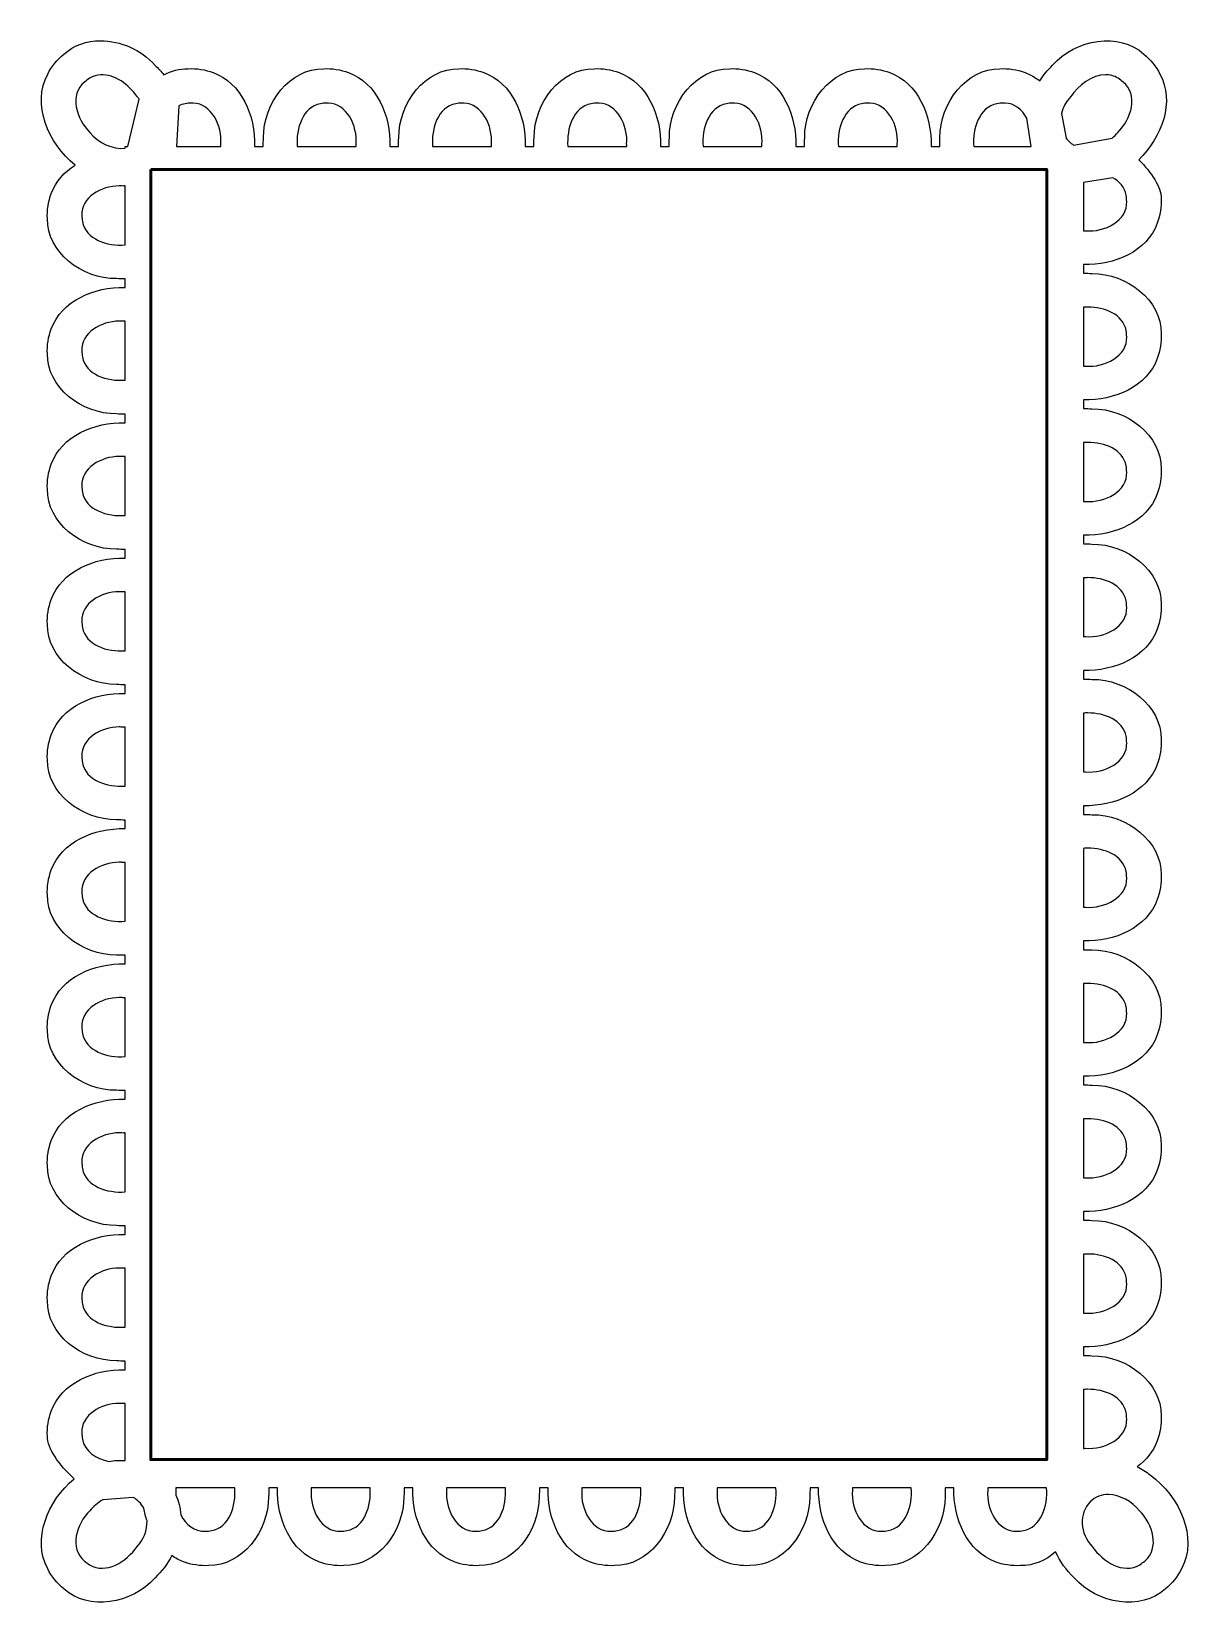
# Model space of a CAD drawing. Header units: centimetres. Extents: x -9.8 to 9.9, y -13.3 to 13.3.
import ezdxf

# ---------------------------------------------------------------- set-up
doc = ezdxf.new("R2010")
doc.units = ezdxf.units.CM
doc.header["$MEASUREMENT"] = 0
doc.layers.add('Layer 1', color=7, linetype='Continuous')

msp = doc.modelspace()

# ---------------------------------------------------------------- linework, layer by layer
at = {"layer": 'Layer 1', "color": 37, "lineweight": 25}
for points, knots in [([(-8.67479, 13.17499), (-8.90359, 13.17424), (-9.12389, 13.10325), (-9.29241, 12.94815), (-9.29241, 12.94815), (-9.4039, 12.85673), (-9.50106, 12.74209), (-9.56529, 12.61351), (-9.56529, 12.61351), (-9.83746, 12.11002), (-9.55987, 11.44139), (-9.10263, 11.07732), (-9.10263, 11.07732), (-9.28589, 10.96165), (-9.43108, 10.801), (-9.50465, 10.5967), (-9.50465, 10.5967), (-9.55736, 10.46401), (-9.57742, 10.31627), (-9.5709, 10.17335), (-9.5709, 10.17335), (-9.5776, 9.61394), (-8.99969, 9.15754), (-8.40303, 9.16157), (-8.40303, 9.16157), (-8.35558, 9.15729), (-8.30723, 9.15615), (-8.25929, 9.15708), (-8.25929, 9.15708), (-8.25929, 9.15708), (-8.25929, 9.0111), (-8.25929, 9.0111), (-8.25929, 9.0111), (-8.7827, 9.02698), (-9.33468, 8.78577), (-9.50464, 8.31375), (-9.50464, 8.31375), (-9.55735, 8.18106), (-9.57741, 8.03444), (-9.57089, 7.89152), (-9.57089, 7.89152), (-9.57759, 7.33211), (-8.99968, 6.87459), (-8.40302, 6.87862), (-8.40302, 6.87862), (-8.35557, 6.87434), (-8.30722, 6.8732), (-8.25928, 6.87413), (-8.25928, 6.87413), (-8.25928, 6.87413), (-8.25928, 6.72815), (-8.25928, 6.72815), (-8.25928, 6.72815), (-8.78269, 6.74403), (-9.33467, 6.50282), (-9.50463, 6.0308), (-9.50463, 6.0308), (-9.55734, 5.89811), (-9.5774, 5.75149), (-9.57088, 5.60857), (-9.57088, 5.60857), (-9.57758, 5.04916), (-8.99967, 4.59164), (-8.40301, 4.59567), (-8.40301, 4.59567), (-8.35556, 4.59139), (-8.30721, 4.59025), (-8.25927, 4.59118), (-8.25927, 4.59118), (-8.25927, 4.59118), (-8.25927, 4.4452), (-8.25927, 4.4452), (-8.25927, 4.4452), (-8.78268, 4.46108), (-9.33466, 4.21987), (-9.50462, 3.74785), (-9.50462, 3.74785), (-9.55733, 3.61516), (-9.57739, 3.46854), (-9.57087, 3.32562), (-9.57087, 3.32562), (-9.57757, 2.76621), (-8.99966, 2.30869), (-8.403, 2.31272), (-8.403, 2.31272), (-8.35555, 2.30844), (-8.3072, 2.3073), (-8.25926, 2.30823), (-8.25926, 2.30823), (-8.25926, 2.30823), (-8.25926, 2.16225), (-8.25926, 2.16225), (-8.25926, 2.16225), (-8.78267, 2.17813), (-9.33465, 1.93692), (-9.50461, 1.4649), (-9.50461, 1.4649), (-9.55732, 1.33221), (-9.57738, 1.18559), (-9.57086, 1.04267), (-9.57086, 1.04267), (-9.57756, 0.48326), (-8.99965, 0.02574), (-8.40299, 0.02977), (-8.40299, 0.02977), (-8.35554, 0.02549), (-8.30719, 0.02435), (-8.25925, 0.02528), (-8.25925, 0.02528), (-8.25925, 0.02528), (-8.25925, -0.1207), (-8.25925, -0.1207), (-8.25925, -0.1207), (-8.78266, -0.10482), (-9.33464, -0.34603), (-9.5046, -0.81805), (-9.5046, -0.81805), (-9.55731, -0.95074), (-9.57737, -1.09736), (-9.57085, -1.24028), (-9.57085, -1.24028), (-9.57755, -1.79969), (-8.99964, -2.25721), (-8.40298, -2.25318), (-8.40298, -2.25318), (-8.35553, -2.25746), (-8.30718, -2.25748), (-8.25924, -2.25655), (-8.25924, -2.25655), (-8.25924, -2.25655), (-8.25924, -2.40366), (-8.25924, -2.40366), (-8.25924, -2.40366), (-8.78265, -2.38778), (-9.33463, -2.62899), (-9.50459, -3.10101), (-9.50459, -3.10101), (-9.5573, -3.2337), (-9.57736, -3.38032), (-9.57084, -3.52324), (-9.57084, -3.52324), (-9.57754, -4.08265), (-8.99963, -4.54017), (-8.40297, -4.53614), (-8.40297, -4.53614), (-8.35552, -4.54042), (-8.30717, -4.54044), (-8.25923, -4.53951), (-8.25923, -4.53951), (-8.25923, -4.53951), (-8.25923, -4.68662), (-8.25923, -4.68662), (-8.25923, -4.68662), (-8.78264, -4.67074), (-9.33462, -4.91195), (-9.50458, -5.38397), (-9.50458, -5.38397), (-9.55729, -5.51666), (-9.57735, -5.66328), (-9.57083, -5.8062), (-9.57083, -5.8062), (-9.57753, -6.36561), (-8.99962, -6.82201), (-8.40296, -6.81798), (-8.40296, -6.81798), (-8.35551, -6.82226), (-8.30716, -6.8234), (-8.25922, -6.82247), (-8.25922, -6.82247), (-8.25922, -6.82247), (-8.25922, -6.96958), (-8.25922, -6.96958), (-8.25922, -6.96958), (-8.78263, -6.9537), (-9.33461, -7.19491), (-9.50457, -7.66693), (-9.50457, -7.66693), (-9.55728, -7.79962), (-9.57734, -7.94624), (-9.57082, -8.08916), (-9.57082, -8.08916), (-9.57752, -8.64857), (-8.99961, -9.10497), (-8.40295, -9.10094), (-8.40295, -9.10094), (-8.3555, -9.10522), (-8.30715, -9.10636), (-8.25921, -9.10543), (-8.25921, -9.10543), (-8.25921, -9.10543), (-8.25921, -9.25254), (-8.25921, -9.25254), (-8.25921, -9.25254), (-8.78262, -9.23666), (-9.3346, -9.47674), (-9.50456, -9.94877), (-9.50456, -9.94877), (-9.55727, -10.08146), (-9.57733, -10.2292), (-9.57081, -10.37212), (-9.57081, -10.37212), (-9.57331, -10.58061), (-9.37264, -10.85807), (-9.11938, -11.09305), (-9.11938, -11.09305), (-9.56625, -11.46005), (-9.83391, -12.11642), (-9.56519, -12.61352), (-9.56519, -12.61352), (-9.50096, -12.7421), (-9.4038, -12.85674), (-9.29231, -12.94816), (-9.29231, -12.94816), (-8.87748, -13.32994), (-8.14853, -13.20714), (-7.75275, -12.76063), (-7.75275, -12.76063), (-7.63918, -12.65523), (-7.54447, -12.52773), (-7.47201, -12.38894), (-7.47201, -12.38894), (-7.41127, -12.43068), (-7.34577, -12.46542), (-7.27437, -12.49113), (-7.27437, -12.49113), (-7.14168, -12.54384), (-6.99394, -12.5639), (-6.85102, -12.55738), (-6.85102, -12.55738), (-6.29161, -12.56408), (-5.83521, -11.98617), (-5.83924, -11.38951), (-5.83924, -11.38951), (-5.83496, -11.34206), (-5.83382, -11.29484), (-5.83475, -11.2469), (-5.83475, -11.2469), (-5.83475, -11.2469), (-5.68764, -11.2469), (-5.68764, -11.2469), (-5.68764, -11.2469), (-5.70314, -11.76997), (-5.4631, -12.32128), (-4.99141, -12.49113), (-4.99141, -12.49113), (-4.85872, -12.54384), (-4.71098, -12.5639), (-4.56806, -12.55738), (-4.56806, -12.55738), (-4.00865, -12.56408), (-3.55225, -11.98617), (-3.55628, -11.38951), (-3.55628, -11.38951), (-3.552, -11.34206), (-3.55086, -11.29484), (-3.55179, -11.2469), (-3.55179, -11.2469), (-3.55179, -11.2469), (-3.40581, -11.2469), (-3.40581, -11.2469), (-3.40581, -11.2469), (-3.42131, -11.76997), (-3.18015, -12.32128), (-2.70846, -12.49113), (-2.70846, -12.49113), (-2.57577, -12.54384), (-2.42803, -12.5639), (-2.28511, -12.55738), (-2.28511, -12.55738), (-1.7257, -12.56408), (-1.2693, -11.98617), (-1.27333, -11.38951), (-1.27333, -11.38951), (-1.26905, -11.34206), (-1.26791, -11.29484), (-1.26884, -11.2469), (-1.26884, -11.2469), (-1.26884, -11.2469), (-1.12286, -11.2469), (-1.12286, -11.2469), (-1.12286, -11.2469), (-1.13836, -11.76997), (-0.8972, -12.32128), (-0.42551, -12.49113), (-0.42551, -12.49113), (-0.29282, -12.54384), (-0.14508, -12.5639), (-0.00216, -12.55738), (-0.00216, -12.55738), (0.55725, -12.56408), (1.01365, -11.98617), (1.00962, -11.38951), (1.00962, -11.38951), (1.0139, -11.34206), (1.01504, -11.29484), (1.01411, -11.2469), (1.01411, -11.2469), (1.01411, -11.2469), (1.16009, -11.2469), (1.16009, -11.2469), (1.16009, -11.2469), (1.14459, -11.76997), (1.38575, -12.32128), (1.85744, -12.49113), (1.85744, -12.49113), (1.99013, -12.54384), (2.13787, -12.5639), (2.28079, -12.55738), (2.28079, -12.55738), (2.8402, -12.56408), (3.2966, -11.98617), (3.29257, -11.38951), (3.29257, -11.38951), (3.29685, -11.34206), (3.29799, -11.29484), (3.29706, -11.2469), (3.29706, -11.2469), (3.29706, -11.2469), (3.44304, -11.2469), (3.44304, -11.2469), (3.44304, -11.2469), (3.42754, -11.76997), (3.6687, -12.32128), (4.14039, -12.49113), (4.14039, -12.49113), (4.27308, -12.54384), (4.42082, -12.5639), (4.56374, -12.55738), (4.56374, -12.55738), (5.12315, -12.56408), (5.57955, -11.98617), (5.57552, -11.38951), (5.57552, -11.38951), (5.5798, -11.34206), (5.58094, -11.29484), (5.58001, -11.2469), (5.58001, -11.2469), (5.58001, -11.2469), (5.72599, -11.2469), (5.72599, -11.2469), (5.72599, -11.2469), (5.71049, -11.76997), (5.95165, -12.32128), (6.42334, -12.49113), (6.42334, -12.49113), (6.55603, -12.54384), (6.70377, -12.5639), (6.84669, -12.55738), (6.84669, -12.55738), (7.06856, -12.56004), (7.27349, -12.47096), (7.44073, -12.32493), (7.44073, -12.32493), (7.51606, -12.48869), (7.62305, -12.63906), (7.75403, -12.76063), (7.75403, -12.76063), (8.14981, -13.20714), (8.87876, -13.32995), (9.29359, -12.94816), (9.29359, -12.94816), (9.40508, -12.85674), (9.50111, -12.7421), (9.56534, -12.61352), (9.56534, -12.61352), (9.85064, -12.08574), (9.5319, -11.37768), (9.03531, -11.02792), (9.03531, -11.02792), (8.96741, -10.97112), (8.89478, -10.92421), (8.81858, -10.88755), (8.81858, -10.88755), (8.97095, -10.77628), (9.09085, -10.63018), (9.15546, -10.45072), (9.15546, -10.45072), (9.20817, -10.31803), (9.22823, -10.17141), (9.22171, -10.02849), (9.22171, -10.02849), (9.22841, -9.46908), (8.6505, -9.01156), (8.05384, -9.01559), (8.05384, -9.01559), (8.00639, -9.01131), (7.95916, -9.01017), (7.91123, -9.0111), (7.91123, -9.0111), (7.91123, -9.0111), (7.91123, -8.86512), (7.91123, -8.86512), (7.91123, -8.86512), (8.4343, -8.88062), (8.98561, -8.63946), (9.15546, -8.16777), (9.15546, -8.16777), (9.20817, -8.03508), (9.22823, -7.88846), (9.22171, -7.74554), (9.22171, -7.74554), (9.22841, -7.18613), (8.6505, -6.72861), (8.05384, -6.73264), (8.05384, -6.73264), (8.00639, -6.72836), (7.95916, -6.72722), (7.91123, -6.72815), (7.91123, -6.72815), (7.91123, -6.72815), (7.91123, -6.58217), (7.91123, -6.58217), (7.91123, -6.58217), (8.4343, -6.59767), (8.98561, -6.35651), (9.15546, -5.88482), (9.15546, -5.88482), (9.20817, -5.75213), (9.22823, -5.60551), (9.22171, -5.46259), (9.22171, -5.46259), (9.22841, -4.90318), (8.6505, -4.44566), (8.05384, -4.44969), (8.05384, -4.44969), (8.00639, -4.44541), (7.95917, -4.44539), (7.91123, -4.44632), (7.91123, -4.44632), (7.91123, -4.44632), (7.91123, -4.29921), (7.91123, -4.29921), (7.91123, -4.29921), (8.4343, -4.31471), (8.98561, -4.07355), (9.15546, -3.60186), (9.15546, -3.60186), (9.20817, -3.46917), (9.22823, -3.32255), (9.22171, -3.17963), (9.22171, -3.17963), (9.22841, -2.62022), (8.6505, -2.16382), (8.05384, -2.16785), (8.05384, -2.16785), (8.00639, -2.16357), (7.95917, -2.16243), (7.91123, -2.16336), (7.91123, -2.16336), (7.91123, -2.16336), (7.91123, -2.01625), (7.91123, -2.01625), (7.91123, -2.01625), (8.4343, -2.03175), (8.98561, -1.79059), (9.15546, -1.3189), (9.15546, -1.3189), (9.20817, -1.18621), (9.22823, -1.03959), (9.22171, -0.89667), (9.22171, -0.89667), (9.22841, -0.33726), (8.6505, 0.11914), (8.05384, 0.11511), (8.05384, 0.11511), (8.00639, 0.11939), (7.95917, 0.12053), (7.91123, 0.1196), (7.91123, 0.1196), (7.91123, 0.1196), (7.91123, 0.26671), (7.91123, 0.26671), (7.91123, 0.26671), (8.4343, 0.25121), (8.98561, 0.49237), (9.15546, 0.96406), (9.15546, 0.96406), (9.20817, 1.09675), (9.22823, 1.24337), (9.22171, 1.38629), (9.22171, 1.38629), (9.22841, 1.9457), (8.6505, 2.4021), (8.05384, 2.39807), (8.05384, 2.39807), (8.00639, 2.40235), (7.95917, 2.40349), (7.91123, 2.40256), (7.91123, 2.40256), (7.91123, 2.40256), (7.91123, 2.54967), (7.91123, 2.54967), (7.91123, 2.54967), (8.4343, 2.53417), (8.98561, 2.77421), (9.15546, 3.2459), (9.15546, 3.2459), (9.20817, 3.37859), (9.22823, 3.52633), (9.22171, 3.66925), (9.22171, 3.66925), (9.22841, 4.22866), (8.6505, 4.68506), (8.05384, 4.68103), (8.05384, 4.68103), (8.00639, 4.68531), (7.95917, 4.68645), (7.91123, 4.68552), (7.91123, 4.68552), (7.91123, 4.68552), (7.91123, 4.83263), (7.91123, 4.83263), (7.91123, 4.83263), (8.4343, 4.81713), (8.98561, 5.05717), (9.15546, 5.52886), (9.15546, 5.52886), (9.20817, 5.66155), (9.22823, 5.80929), (9.22171, 5.95221), (9.22171, 5.95221), (9.22841, 6.51162), (8.6505, 6.96802), (8.05384, 6.96399), (8.05384, 6.96399), (8.00639, 6.96827), (7.95917, 6.96941), (7.91123, 6.96848), (7.91123, 6.96848), (7.91123, 6.96848), (7.91123, 7.11559), (7.91123, 7.11559), (7.91123, 7.11559), (8.4343, 7.10009), (8.98561, 7.34013), (9.15546, 7.81182), (9.15546, 7.81182), (9.20817, 7.94451), (9.22823, 8.09225), (9.22171, 8.23517), (9.22171, 8.23517), (9.22841, 8.79458), (8.6505, 9.25098), (8.05384, 9.24695), (8.05384, 9.24695), (8.00639, 9.25123), (7.95917, 9.25237), (7.91123, 9.25144), (7.91123, 9.25144), (7.91123, 9.25144), (7.91123, 9.39742), (7.91123, 9.39742), (7.91123, 9.39742), (8.4343, 9.38192), (8.98561, 9.62308), (9.15546, 10.09477), (9.15546, 10.09477), (9.20817, 10.22746), (9.22823, 10.3752), (9.22171, 10.51812), (9.22171, 10.51812), (9.22396, 10.70617), (9.06118, 10.94984), (8.84328, 11.16831), (8.84328, 11.16831), (9.23703, 11.54506), (9.45361, 12.14925), (9.20262, 12.61355), (9.20262, 12.61355), (9.13839, 12.74213), (9.04123, 12.85677), (8.92974, 12.94819), (8.92974, 12.94819), (8.51491, 13.32997), (7.78596, 13.20717), (7.39018, 12.76066), (7.39018, 12.76066), (7.30704, 12.6835), (7.23412, 12.59451), (7.17233, 12.49789), (7.17233, 12.49789), (7.09844, 12.55642), (7.01668, 12.60423), (6.92528, 12.63714), (6.92528, 12.63714), (6.79259, 12.68985), (6.64485, 12.70991), (6.50193, 12.70339), (6.50193, 12.70339), (5.94252, 12.71009), (5.48612, 12.13218), (5.49015, 11.53552), (5.49015, 11.53552), (5.48587, 11.48807), (5.48473, 11.43972), (5.48566, 11.39178), (5.48566, 11.39178), (5.48566, 11.39178), (5.33968, 11.39178), (5.33968, 11.39178), (5.33968, 11.39178), (5.35556, 11.91519), (5.11435, 12.46717), (4.64233, 12.63713), (4.64233, 12.63713), (4.50964, 12.68984), (4.3619, 12.7099), (4.21898, 12.70338), (4.21898, 12.70338), (3.65957, 12.71008), (3.20317, 12.13217), (3.2072, 11.53551), (3.2072, 11.53551), (3.20292, 11.48806), (3.20178, 11.43971), (3.20271, 11.39177), (3.20271, 11.39177), (3.20271, 11.39177), (3.05673, 11.39177), (3.05673, 11.39177), (3.05673, 11.39177), (3.07261, 11.91518), (2.8314, 12.46716), (2.35938, 12.63712), (2.35938, 12.63712), (2.22669, 12.68983), (2.07895, 12.70989), (1.93603, 12.70337), (1.93603, 12.70337), (1.37662, 12.71007), (0.92022, 12.13216), (0.92425, 11.5355), (0.92425, 11.5355), (0.91997, 11.48805), (0.91883, 11.4397), (0.91976, 11.39176), (0.91976, 11.39176), (0.91976, 11.39176), (0.77378, 11.39176), (0.77378, 11.39176), (0.77378, 11.39176), (0.78966, 11.91517), (0.54845, 12.46715), (0.07643, 12.63711), (0.07643, 12.63711), (-0.05626, 12.68982), (-0.204, 12.70988), (-0.34692, 12.70336), (-0.34692, 12.70336), (-0.90633, 12.71006), (-1.36273, 12.13215), (-1.3587, 11.53549), (-1.3587, 11.53549), (-1.36298, 11.48804), (-1.36412, 11.43969), (-1.36319, 11.39175), (-1.36319, 11.39175), (-1.36319, 11.39175), (-1.50917, 11.39175), (-1.50917, 11.39175), (-1.50917, 11.39175), (-1.49329, 11.91516), (-1.7345, 12.46714), (-2.20652, 12.6371), (-2.20652, 12.6371), (-2.33921, 12.68981), (-2.48583, 12.70987), (-2.62875, 12.70335), (-2.62875, 12.70335), (-3.18816, 12.71005), (-3.64568, 12.13214), (-3.64165, 11.53548), (-3.64165, 11.53548), (-3.64593, 11.48803), (-3.64707, 11.43968), (-3.64614, 11.39174), (-3.64614, 11.39174), (-3.64614, 11.39174), (-3.79212, 11.39174), (-3.79212, 11.39174), (-3.79212, 11.39174), (-3.77624, 11.91515), (-4.01745, 12.46713), (-4.48947, 12.63709), (-4.48947, 12.63709), (-4.62216, 12.6898), (-4.76878, 12.70986), (-4.9117, 12.70334), (-4.9117, 12.70334), (-5.47111, 12.71004), (-5.92863, 12.13213), (-5.9246, 11.53547), (-5.9246, 11.53547), (-5.92888, 11.48802), (-5.93002, 11.43967), (-5.92909, 11.39173), (-5.92909, 11.39173), (-5.92909, 11.39173), (-6.07507, 11.39173), (-6.07507, 11.39173), (-6.07507, 11.39173), (-6.05919, 11.91514), (-6.3004, 12.46712), (-6.77242, 12.63708), (-6.77242, 12.63708), (-6.90511, 12.68979), (-7.05173, 12.70985), (-7.19465, 12.70333), (-7.19465, 12.70333), (-7.34101, 12.70508), (-7.48087, 12.66708), (-7.60677, 12.5989), (-7.60677, 12.5989), (-7.65143, 12.65674), (-7.69966, 12.71133), (-7.75275, 12.7606), (-7.75275, 12.7606), (-7.98785, 13.02574), (-8.34039, 13.17609), (-8.67479, 13.17499)], [0, 0, 0, 0, 0.00552486, 0.00552486, 0.00552486, 0.00552486, 0.01104972, 0.01104972, 0.01104972, 0.01104972, 0.01657459, 0.01657459, 0.01657459, 0.01657459, 0.02209945, 0.02209945, 0.02209945, 0.02209945, 0.02762431, 0.02762431, 0.02762431, 0.02762431, 0.03314917, 0.03314917, 0.03314917, 0.03314917, 0.03867403, 0.03867403, 0.03867403, 0.03867403, 0.0441989, 0.0441989, 0.0441989, 0.0441989, 0.04972376, 0.04972376, 0.04972376, 0.04972376, 0.05524862, 0.05524862, 0.05524862, 0.05524862, 0.06077348, 0.06077348, 0.06077348, 0.06077348, 0.06629834, 0.06629834, 0.06629834, 0.06629834, 0.0718232, 0.0718232, 0.0718232, 0.0718232, 0.07734807, 0.07734807, 0.07734807, 0.07734807, 0.08287293, 0.08287293, 0.08287293, 0.08287293, 0.08839779, 0.08839779, 0.08839779, 0.08839779, 0.09392265, 0.09392265, 0.09392265, 0.09392265, 0.09944751, 0.09944751, 0.09944751, 0.09944751, 0.10497238, 0.10497238, 0.10497238, 0.10497238, 0.11049724, 0.11049724, 0.11049724, 0.11049724, 0.1160221, 0.1160221, 0.1160221, 0.1160221, 0.12154696, 0.12154696, 0.12154696, 0.12154696, 0.12707182, 0.12707182, 0.12707182, 0.12707182, 0.13259669, 0.13259669, 0.13259669, 0.13259669, 0.13812155, 0.13812155, 0.13812155, 0.13812155, 0.14364641, 0.14364641, 0.14364641, 0.14364641, 0.14917127, 0.14917127, 0.14917127, 0.14917127, 0.15469613, 0.15469613, 0.15469613, 0.15469613, 0.16022099, 0.16022099, 0.16022099, 0.16022099, 0.16574586, 0.16574586, 0.16574586, 0.16574586, 0.17127072, 0.17127072, 0.17127072, 0.17127072, 0.17679558, 0.17679558, 0.17679558, 0.17679558, 0.18232044, 0.18232044, 0.18232044, 0.18232044, 0.1878453, 0.1878453, 0.1878453, 0.1878453, 0.19337017, 0.19337017, 0.19337017, 0.19337017, 0.19889503, 0.19889503, 0.19889503, 0.19889503, 0.20441989, 0.20441989, 0.20441989, 0.20441989, 0.20994475, 0.20994475, 0.20994475, 0.20994475, 0.21546961, 0.21546961, 0.21546961, 0.21546961, 0.22099448, 0.22099448, 0.22099448, 0.22099448, 0.22651934, 0.22651934, 0.22651934, 0.22651934, 0.2320442, 0.2320442, 0.2320442, 0.2320442, 0.23756906, 0.23756906, 0.23756906, 0.23756906, 0.24309392, 0.24309392, 0.24309392, 0.24309392, 0.24861878, 0.24861878, 0.24861878, 0.24861878, 0.25414365, 0.25414365, 0.25414365, 0.25414365, 0.25966851, 0.25966851, 0.25966851, 0.25966851, 0.26519337, 0.26519337, 0.26519337, 0.26519337, 0.27071823, 0.27071823, 0.27071823, 0.27071823, 0.27624309, 0.27624309, 0.27624309, 0.27624309, 0.28176796, 0.28176796, 0.28176796, 0.28176796, 0.28729282, 0.28729282, 0.28729282, 0.28729282, 0.29281768, 0.29281768, 0.29281768, 0.29281768, 0.29834254, 0.29834254, 0.29834254, 0.29834254, 0.3038674, 0.3038674, 0.3038674, 0.3038674, 0.30939227, 0.30939227, 0.30939227, 0.30939227, 0.31491713, 0.31491713, 0.31491713, 0.31491713, 0.32044199, 0.32044199, 0.32044199, 0.32044199, 0.32596685, 0.32596685, 0.32596685, 0.32596685, 0.33149171, 0.33149171, 0.33149171, 0.33149171, 0.33701657, 0.33701657, 0.33701657, 0.33701657, 0.34254144, 0.34254144, 0.34254144, 0.34254144, 0.3480663, 0.3480663, 0.3480663, 0.3480663, 0.35359116, 0.35359116, 0.35359116, 0.35359116, 0.35911602, 0.35911602, 0.35911602, 0.35911602, 0.36464088, 0.36464088, 0.36464088, 0.36464088, 0.37016575, 0.37016575, 0.37016575, 0.37016575, 0.37569061, 0.37569061, 0.37569061, 0.37569061, 0.38121547, 0.38121547, 0.38121547, 0.38121547, 0.38674033, 0.38674033, 0.38674033, 0.38674033, 0.39226519, 0.39226519, 0.39226519, 0.39226519, 0.39779006, 0.39779006, 0.39779006, 0.39779006, 0.40331492, 0.40331492, 0.40331492, 0.40331492, 0.40883978, 0.40883978, 0.40883978, 0.40883978, 0.41436464, 0.41436464, 0.41436464, 0.41436464, 0.4198895, 0.4198895, 0.4198895, 0.4198895, 0.42541436, 0.42541436, 0.42541436, 0.42541436, 0.43093923, 0.43093923, 0.43093923, 0.43093923, 0.43646409, 0.43646409, 0.43646409, 0.43646409, 0.44198895, 0.44198895, 0.44198895, 0.44198895, 0.44751381, 0.44751381, 0.44751381, 0.44751381, 0.45303867, 0.45303867, 0.45303867, 0.45303867, 0.45856354, 0.45856354, 0.45856354, 0.45856354, 0.4640884, 0.4640884, 0.4640884, 0.4640884, 0.46961326, 0.46961326, 0.46961326, 0.46961326, 0.47513812, 0.47513812, 0.47513812, 0.47513812, 0.48066298, 0.48066298, 0.48066298, 0.48066298, 0.48618785, 0.48618785, 0.48618785, 0.48618785, 0.49171271, 0.49171271, 0.49171271, 0.49171271, 0.49723757, 0.49723757, 0.49723757, 0.49723757, 0.50276243, 0.50276243, 0.50276243, 0.50276243, 0.50828729, 0.50828729, 0.50828729, 0.50828729, 0.51381215, 0.51381215, 0.51381215, 0.51381215, 0.51933702, 0.51933702, 0.51933702, 0.51933702, 0.52486188, 0.52486188, 0.52486188, 0.52486188, 0.53038674, 0.53038674, 0.53038674, 0.53038674, 0.5359116, 0.5359116, 0.5359116, 0.5359116, 0.54143646, 0.54143646, 0.54143646, 0.54143646, 0.54696133, 0.54696133, 0.54696133, 0.54696133, 0.55248619, 0.55248619, 0.55248619, 0.55248619, 0.55801105, 0.55801105, 0.55801105, 0.55801105, 0.56353591, 0.56353591, 0.56353591, 0.56353591, 0.56906077, 0.56906077, 0.56906077, 0.56906077, 0.57458564, 0.57458564, 0.57458564, 0.57458564, 0.5801105, 0.5801105, 0.5801105, 0.5801105, 0.58563536, 0.58563536, 0.58563536, 0.58563536, 0.59116022, 0.59116022, 0.59116022, 0.59116022, 0.59668508, 0.59668508, 0.59668508, 0.59668508, 0.60220994, 0.60220994, 0.60220994, 0.60220994, 0.60773481, 0.60773481, 0.60773481, 0.60773481, 0.61325967, 0.61325967, 0.61325967, 0.61325967, 0.61878453, 0.61878453, 0.61878453, 0.61878453, 0.62430939, 0.62430939, 0.62430939, 0.62430939, 0.62983425, 0.62983425, 0.62983425, 0.62983425, 0.63535912, 0.63535912, 0.63535912, 0.63535912, 0.64088398, 0.64088398, 0.64088398, 0.64088398, 0.64640884, 0.64640884, 0.64640884, 0.64640884, 0.6519337, 0.6519337, 0.6519337, 0.6519337, 0.65745856, 0.65745856, 0.65745856, 0.65745856, 0.66298343, 0.66298343, 0.66298343, 0.66298343, 0.66850829, 0.66850829, 0.66850829, 0.66850829, 0.67403315, 0.67403315, 0.67403315, 0.67403315, 0.67955801, 0.67955801, 0.67955801, 0.67955801, 0.68508287, 0.68508287, 0.68508287, 0.68508287, 0.69060773, 0.69060773, 0.69060773, 0.69060773, 0.6961326, 0.6961326, 0.6961326, 0.6961326, 0.70165746, 0.70165746, 0.70165746, 0.70165746, 0.70718232, 0.70718232, 0.70718232, 0.70718232, 0.71270718, 0.71270718, 0.71270718, 0.71270718, 0.71823204, 0.71823204, 0.71823204, 0.71823204, 0.72375691, 0.72375691, 0.72375691, 0.72375691, 0.72928177, 0.72928177, 0.72928177, 0.72928177, 0.73480663, 0.73480663, 0.73480663, 0.73480663, 0.74033149, 0.74033149, 0.74033149, 0.74033149, 0.74585635, 0.74585635, 0.74585635, 0.74585635, 0.75138122, 0.75138122, 0.75138122, 0.75138122, 0.75690608, 0.75690608, 0.75690608, 0.75690608, 0.76243094, 0.76243094, 0.76243094, 0.76243094, 0.7679558, 0.7679558, 0.7679558, 0.7679558, 0.77348066, 0.77348066, 0.77348066, 0.77348066, 0.77900552, 0.77900552, 0.77900552, 0.77900552, 0.78453039, 0.78453039, 0.78453039, 0.78453039, 0.79005525, 0.79005525, 0.79005525, 0.79005525, 0.79558011, 0.79558011, 0.79558011, 0.79558011, 0.80110497, 0.80110497, 0.80110497, 0.80110497, 0.80662983, 0.80662983, 0.80662983, 0.80662983, 0.8121547, 0.8121547, 0.8121547, 0.8121547, 0.81767956, 0.81767956, 0.81767956, 0.81767956, 0.82320442, 0.82320442, 0.82320442, 0.82320442, 0.82872928, 0.82872928, 0.82872928, 0.82872928, 0.83425414, 0.83425414, 0.83425414, 0.83425414, 0.83977901, 0.83977901, 0.83977901, 0.83977901, 0.84530387, 0.84530387, 0.84530387, 0.84530387, 0.85082873, 0.85082873, 0.85082873, 0.85082873, 0.85635359, 0.85635359, 0.85635359, 0.85635359, 0.86187845, 0.86187845, 0.86187845, 0.86187845, 0.86740331, 0.86740331, 0.86740331, 0.86740331, 0.87292818, 0.87292818, 0.87292818, 0.87292818, 0.87845304, 0.87845304, 0.87845304, 0.87845304, 0.8839779, 0.8839779, 0.8839779, 0.8839779, 0.88950276, 0.88950276, 0.88950276, 0.88950276, 0.89502762, 0.89502762, 0.89502762, 0.89502762, 0.90055249, 0.90055249, 0.90055249, 0.90055249, 0.90607735, 0.90607735, 0.90607735, 0.90607735, 0.91160221, 0.91160221, 0.91160221, 0.91160221, 0.91712707, 0.91712707, 0.91712707, 0.91712707, 0.92265193, 0.92265193, 0.92265193, 0.92265193, 0.9281768, 0.9281768, 0.9281768, 0.9281768, 0.93370166, 0.93370166, 0.93370166, 0.93370166, 0.93922652, 0.93922652, 0.93922652, 0.93922652, 0.94475138, 0.94475138, 0.94475138, 0.94475138, 0.95027624, 0.95027624, 0.95027624, 0.95027624, 0.9558011, 0.9558011, 0.9558011, 0.9558011, 0.96132597, 0.96132597, 0.96132597, 0.96132597, 0.96685083, 0.96685083, 0.96685083, 0.96685083, 0.97237569, 0.97237569, 0.97237569, 0.97237569, 0.97790055, 0.97790055, 0.97790055, 0.97790055, 0.98342541, 0.98342541, 0.98342541, 0.98342541, 0.98895028, 0.98895028, 0.98895028, 0.98895028, 1, 1, 1, 1]), ([(-8.67142, 12.60117), (-8.44028, 12.61289), (-8.19312, 12.43401), (-8.05717, 12.23397), (-8.05717, 12.23397), (-8.0444, 12.22072), (-8.03261, 12.20668), (-8.02124, 12.19242), (-8.02124, 12.19242), (-8.02124, 12.19242), (-8.21214, 11.39176), (-8.21214, 11.39176), (-8.21214, 11.39176), (-8.21214, 11.39176), (-8.2593, 11.39176), (-8.2593, 11.39176), (-8.2593, 11.39176), (-8.2593, 11.39176), (-8.2593, 11.36256), (-8.2593, 11.36256), (-8.2593, 11.36256), (-8.46909, 11.33413), (-8.71273, 11.45424), (-8.85334, 11.62982), (-8.85334, 11.62982), (-9.08794, 11.84811), (-9.20034, 12.27404), (-8.94542, 12.47877), (-8.94542, 12.47877), (-8.91681, 12.50139), (-8.88979, 12.52413), (-8.85895, 12.54278), (-8.85895, 12.54278), (-8.79943, 12.57956), (-8.73614, 12.59789), (-8.67142, 12.60117)], [0, 0, 0, 0, 0.1, 0.1, 0.1, 0.1, 0.2, 0.2, 0.2, 0.2, 0.3, 0.3, 0.3, 0.3, 0.4, 0.4, 0.4, 0.4, 0.5, 0.5, 0.5, 0.5, 0.6, 0.6, 0.6, 0.6, 0.7, 0.7, 0.7, 0.7, 0.8, 0.8, 0.8, 0.8, 1, 1, 1, 1]), ([(8.28062, 12.60117), (8.35492, 12.6022), (8.4282, 12.58482), (8.49623, 12.54278), (8.49623, 12.54278), (8.52707, 12.52413), (8.55408, 12.50139), (8.5827, 12.47877), (8.5827, 12.47877), (8.83762, 12.27404), (8.72522, 11.84811), (8.49062, 11.62982), (8.49062, 11.62982), (8.46191, 11.59397), (8.42909, 11.56152), (8.39292, 11.531), (8.39292, 11.531), (8.39292, 11.531), (7.74498, 11.41421), (7.74498, 11.41421), (7.74498, 11.41421), (7.71584, 11.43182), (7.68921, 11.45368), (7.66413, 11.48046), (7.66413, 11.48046), (7.64818, 11.49569), (7.63342, 11.51277), (7.62033, 11.52987), (7.62033, 11.52987), (7.62033, 11.52987), (7.54172, 11.94648), (7.54172, 11.94648), (7.54172, 11.94648), (7.56521, 12.05155), (7.61731, 12.15275), (7.69556, 12.23395), (7.69556, 12.23395), (7.82607, 12.426), (8.05772, 12.59807), (8.28062, 12.60115), (8.28062, 12.60115), (8.28062, 12.60115), (8.28062, 12.60117), (8.28062, 12.60117)], [0, 0, 0, 0, 0.08333333, 0.08333333, 0.08333333, 0.08333333, 0.16666667, 0.16666667, 0.16666667, 0.16666667, 0.25, 0.25, 0.25, 0.25, 0.33333333, 0.33333333, 0.33333333, 0.33333333, 0.41666667, 0.41666667, 0.41666667, 0.41666667, 0.5, 0.5, 0.5, 0.5, 0.58333333, 0.58333333, 0.58333333, 0.58333333, 0.66666667, 0.66666667, 0.66666667, 0.66666667, 0.75, 0.75, 0.75, 0.75, 0.83333333, 0.83333333, 0.83333333, 0.83333333, 1, 1, 1, 1]), ([(-7.11052, 12.12391), (-6.80433, 12.11709), (-6.61813, 11.73913), (-6.64562, 11.42993), (-6.64562, 11.42993), (-6.6449, 11.4172), (-6.6445, 11.40463), (-6.6445, 11.39175), (-6.6445, 11.39175), (-6.6445, 11.39175), (-7.39014, 11.39175), (-7.39014, 11.39175), (-7.39014, 11.39175), (-7.39014, 11.39175), (-7.35308, 12.07675), (-7.35308, 12.07675), (-7.35308, 12.07675), (-7.32046, 12.09341), (-7.28491, 12.10568), (-7.2464, 12.11268), (-7.2464, 12.11268), (-7.21127, 12.11942), (-7.17697, 12.12049), (-7.14084, 12.12279), (-7.14084, 12.12279), (-7.13072, 12.12336), (-7.1204, 12.12413), (-7.11052, 12.12391)], [0, 0, 0, 0, 0.125, 0.125, 0.125, 0.125, 0.25, 0.25, 0.25, 0.25, 0.375, 0.375, 0.375, 0.375, 0.5, 0.5, 0.5, 0.5, 0.625, 0.625, 0.625, 0.625, 0.75, 0.75, 0.75, 0.75, 1, 1, 1, 1]), ([(-4.82757, 12.12391), (-4.52138, 12.11709), (-4.33518, 11.73913), (-4.36267, 11.42993), (-4.36267, 11.42993), (-4.36195, 11.4172), (-4.36155, 11.40463), (-4.36155, 11.39175), (-4.36155, 11.39175), (-4.36155, 11.39175), (-5.35536, 11.39175), (-5.35536, 11.39175), (-5.35536, 11.39175), (-5.38056, 11.69164), (-5.26107, 12.05858), (-4.96345, 12.11268), (-4.96345, 12.11268), (-4.92832, 12.11942), (-4.89402, 12.12049), (-4.85789, 12.12279), (-4.85789, 12.12279), (-4.84777, 12.12336), (-4.83745, 12.12413), (-4.82757, 12.12391)], [0, 0, 0, 0, 0.14285714, 0.14285714, 0.14285714, 0.14285714, 0.28571429, 0.28571429, 0.28571429, 0.28571429, 0.42857143, 0.42857143, 0.42857143, 0.42857143, 0.57142857, 0.57142857, 0.57142857, 0.57142857, 0.71428571, 0.71428571, 0.71428571, 0.71428571, 1, 1, 1, 1]), ([(-2.54461, 12.12391), (-2.23842, 12.11709), (-2.05222, 11.73913), (-2.07971, 11.42993), (-2.07971, 11.42993), (-2.07899, 11.4172), (-2.07859, 11.40463), (-2.07859, 11.39175), (-2.07859, 11.39175), (-2.07859, 11.39175), (-3.0724, 11.39175), (-3.0724, 11.39175), (-3.0724, 11.39175), (-3.0976, 11.69164), (-2.97811, 12.05858), (-2.68049, 12.11268), (-2.68049, 12.11268), (-2.64536, 12.11942), (-2.61106, 12.12049), (-2.57493, 12.12279), (-2.57493, 12.12279), (-2.56481, 12.12336), (-2.55449, 12.12413), (-2.54461, 12.12391)], [0, 0, 0, 0, 0.14285714, 0.14285714, 0.14285714, 0.14285714, 0.28571429, 0.28571429, 0.28571429, 0.28571429, 0.42857143, 0.42857143, 0.42857143, 0.42857143, 0.57142857, 0.57142857, 0.57142857, 0.57142857, 0.71428571, 0.71428571, 0.71428571, 0.71428571, 1, 1, 1, 1]), ([(-0.26166, 12.12391), (0.04453, 12.11709), (0.23073, 11.73913), (0.20324, 11.42993), (0.20324, 11.42993), (0.20396, 11.4172), (0.20436, 11.40463), (0.20436, 11.39175), (0.20436, 11.39175), (0.20436, 11.39175), (-0.78945, 11.39175), (-0.78945, 11.39175), (-0.78945, 11.39175), (-0.81465, 11.69164), (-0.69516, 12.05858), (-0.39754, 12.11268), (-0.39754, 12.11268), (-0.36241, 12.11942), (-0.32811, 12.12049), (-0.29198, 12.12279), (-0.29198, 12.12279), (-0.28186, 12.12336), (-0.27154, 12.12413), (-0.26166, 12.12391)], [0, 0, 0, 0, 0.14285714, 0.14285714, 0.14285714, 0.14285714, 0.28571429, 0.28571429, 0.28571429, 0.28571429, 0.42857143, 0.42857143, 0.42857143, 0.42857143, 0.57142857, 0.57142857, 0.57142857, 0.57142857, 0.71428571, 0.71428571, 0.71428571, 0.71428571, 1, 1, 1, 1]), ([(2.0213, 12.12391), (2.32749, 12.11709), (2.51369, 11.73913), (2.4862, 11.42993), (2.4862, 11.42993), (2.48692, 11.4172), (2.4862, 11.40463), (2.4862, 11.39175), (2.4862, 11.39175), (2.4862, 11.39175), (1.49351, 11.39175), (1.49351, 11.39175), (1.49351, 11.39175), (1.46831, 11.69164), (1.5878, 12.05858), (1.88542, 12.11268), (1.88542, 12.11268), (1.92055, 12.11942), (1.95485, 12.12049), (1.99098, 12.12279), (1.99098, 12.12279), (2.0011, 12.12336), (2.01142, 12.12413), (2.0213, 12.12391)], [0, 0, 0, 0, 0.14285714, 0.14285714, 0.14285714, 0.14285714, 0.28571429, 0.28571429, 0.28571429, 0.28571429, 0.42857143, 0.42857143, 0.42857143, 0.42857143, 0.57142857, 0.57142857, 0.57142857, 0.57142857, 0.71428571, 0.71428571, 0.71428571, 0.71428571, 1, 1, 1, 1]), ([(4.30425, 12.12391), (4.61044, 12.11709), (4.79664, 11.73913), (4.76915, 11.42993), (4.76915, 11.42993), (4.76987, 11.4172), (4.76915, 11.40463), (4.76915, 11.39175), (4.76915, 11.39175), (4.76915, 11.39175), (3.77646, 11.39175), (3.77646, 11.39175), (3.77646, 11.39175), (3.75126, 11.69164), (3.87075, 12.05858), (4.16837, 12.11268), (4.16837, 12.11268), (4.2035, 12.11942), (4.2378, 12.12049), (4.27393, 12.12279), (4.27393, 12.12279), (4.28405, 12.12336), (4.29437, 12.12413), (4.30425, 12.12391)], [0, 0, 0, 0, 0.14285714, 0.14285714, 0.14285714, 0.14285714, 0.28571429, 0.28571429, 0.28571429, 0.28571429, 0.42857143, 0.42857143, 0.42857143, 0.42857143, 0.57142857, 0.57142857, 0.57142857, 0.57142857, 0.71428571, 0.71428571, 0.71428571, 0.71428571, 1, 1, 1, 1]), ([(6.58609, 12.12391), (6.74731, 12.12032), (6.8756, 12.01289), (6.95666, 11.86788), (6.95666, 11.86788), (6.95666, 11.86788), (7.02853, 11.39175), (7.02853, 11.39175), (7.02853, 11.39175), (7.02853, 11.39175), (6.05942, 11.39175), (6.05942, 11.39175), (6.05942, 11.39175), (6.03422, 11.69164), (6.15371, 12.05858), (6.45133, 12.11268), (6.45133, 12.11268), (6.48646, 12.11942), (6.52076, 12.12049), (6.55689, 12.12279), (6.55689, 12.12279), (6.56701, 12.12336), (6.57621, 12.12413), (6.58609, 12.12391)], [0, 0, 0, 0, 0.14285714, 0.14285714, 0.14285714, 0.14285714, 0.28571429, 0.28571429, 0.28571429, 0.28571429, 0.42857143, 0.42857143, 0.42857143, 0.42857143, 0.57142857, 0.57142857, 0.57142857, 0.57142857, 0.71428571, 0.71428571, 0.71428571, 0.71428571, 1, 1, 1, 1]), ([(-8.35812, 10.72584), (-8.33772, 10.72582), (-8.31743, 10.72537), (-8.29748, 10.72359), (-8.29748, 10.72359), (-8.28475, 10.72431), (-8.27218, 10.72471), (-8.2593, 10.72471), (-8.2593, 10.72471), (-8.2593, 10.72471), (-8.2593, 9.7309), (-8.2593, 9.7309), (-8.2593, 9.7309), (-8.55919, 9.7057), (-8.92613, 9.82519), (-8.98023, 10.12281), (-8.98023, 10.12281), (-8.98697, 10.15794), (-8.98804, 10.19224), (-8.99034, 10.22837), (-8.99034, 10.22837), (-9.00732, 10.53207), (-8.66409, 10.7261), (-8.35812, 10.72584)], [0, 0, 0, 0, 0.14285714, 0.14285714, 0.14285714, 0.14285714, 0.28571429, 0.28571429, 0.28571429, 0.28571429, 0.42857143, 0.42857143, 0.42857143, 0.42857143, 0.57142857, 0.57142857, 0.57142857, 0.57142857, 0.71428571, 0.71428571, 0.71428571, 0.71428571, 1, 1, 1, 1]), ([(8.40414, 10.86396), (8.51952, 10.79915), (8.60678, 10.70171), (8.63098, 10.56862), (8.63098, 10.56862), (8.63772, 10.53349), (8.63879, 10.49919), (8.64109, 10.46306), (8.64109, 10.46306), (8.6592, 10.13912), (8.26741, 9.93947), (7.94823, 9.96784), (7.94823, 9.96784), (7.93588, 9.96714), (7.92367, 9.96786), (7.91117, 9.96784), (7.91117, 9.96784), (7.91117, 9.96784), (7.91117, 10.78422), (7.91117, 10.78422), (7.91117, 10.78422), (7.91117, 10.78422), (8.40414, 10.86395), (8.40414, 10.86395), (8.40414, 10.86395), (8.40414, 10.86395), (8.40414, 10.86396), (8.40414, 10.86396)], [0, 0, 0, 0, 0.125, 0.125, 0.125, 0.125, 0.25, 0.25, 0.25, 0.25, 0.375, 0.375, 0.375, 0.375, 0.5, 0.5, 0.5, 0.5, 0.625, 0.625, 0.625, 0.625, 0.75, 0.75, 0.75, 0.75, 1, 1, 1, 1]), ([(7.98416, 8.68095), (8.26731, 8.6822), (8.58129, 8.55898), (8.63098, 8.28567), (8.63098, 8.28567), (8.63772, 8.25054), (8.63879, 8.21624), (8.64109, 8.18011), (8.64109, 8.18011), (8.6592, 7.85617), (8.26741, 7.65652), (7.94823, 7.68489), (7.94823, 7.68489), (7.93588, 7.68419), (7.92367, 7.68491), (7.91117, 7.68489), (7.91117, 7.68489), (7.91117, 7.68489), (7.91117, 8.67758), (7.91117, 8.67758), (7.91117, 8.67758), (7.93539, 8.67959), (7.95927, 8.68084), (7.98416, 8.68095)], [0, 0, 0, 0, 0.14285714, 0.14285714, 0.14285714, 0.14285714, 0.28571429, 0.28571429, 0.28571429, 0.28571429, 0.42857143, 0.42857143, 0.42857143, 0.42857143, 0.57142857, 0.57142857, 0.57142857, 0.57142857, 0.71428571, 0.71428571, 0.71428571, 0.71428571, 1, 1, 1, 1]), ([(-8.35812, 8.44288), (-8.33772, 8.44286), (-8.31743, 8.44241), (-8.29748, 8.44063), (-8.29748, 8.44063), (-8.28475, 8.44135), (-8.27218, 8.44175), (-8.2593, 8.44175), (-8.2593, 8.44175), (-8.2593, 8.44175), (-8.2593, 7.44794), (-8.2593, 7.44794), (-8.2593, 7.44794), (-8.55919, 7.42274), (-8.92613, 7.54223), (-8.98023, 7.83985), (-8.98023, 7.83985), (-8.98697, 7.87498), (-8.98804, 7.90928), (-8.99034, 7.94541), (-8.99034, 7.94541), (-9.00732, 8.24911), (-8.66409, 8.44314), (-8.35812, 8.44288)], [0, 0, 0, 0, 0.14285714, 0.14285714, 0.14285714, 0.14285714, 0.28571429, 0.28571429, 0.28571429, 0.28571429, 0.42857143, 0.42857143, 0.42857143, 0.42857143, 0.57142857, 0.57142857, 0.57142857, 0.57142857, 0.71428571, 0.71428571, 0.71428571, 0.71428571, 1, 1, 1, 1]), ([(7.98416, 6.39799), (8.26731, 6.39924), (8.58129, 6.27602), (8.63098, 6.00271), (8.63098, 6.00271), (8.63772, 5.96758), (8.63879, 5.93328), (8.64109, 5.89715), (8.64109, 5.89715), (8.6592, 5.57321), (8.26741, 5.37356), (7.94823, 5.40193), (7.94823, 5.40193), (7.93588, 5.40123), (7.92367, 5.40195), (7.91117, 5.40193), (7.91117, 5.40193), (7.91117, 5.40193), (7.91117, 6.39462), (7.91117, 6.39462), (7.91117, 6.39462), (7.93539, 6.39663), (7.95927, 6.39788), (7.98416, 6.39799)], [0, 0, 0, 0, 0.14285714, 0.14285714, 0.14285714, 0.14285714, 0.28571429, 0.28571429, 0.28571429, 0.28571429, 0.42857143, 0.42857143, 0.42857143, 0.42857143, 0.57142857, 0.57142857, 0.57142857, 0.57142857, 0.71428571, 0.71428571, 0.71428571, 0.71428571, 1, 1, 1, 1]), ([(-8.35812, 6.15993), (-8.33772, 6.15991), (-8.31743, 6.15946), (-8.29748, 6.15768), (-8.29748, 6.15768), (-8.28475, 6.1584), (-8.27218, 6.1588), (-8.2593, 6.1588), (-8.2593, 6.1588), (-8.2593, 6.1588), (-8.2593, 5.16499), (-8.2593, 5.16499), (-8.2593, 5.16499), (-8.55919, 5.13979), (-8.92613, 5.25928), (-8.98023, 5.5569), (-8.98023, 5.5569), (-8.98697, 5.59203), (-8.98804, 5.62633), (-8.99034, 5.66246), (-8.99034, 5.66246), (-9.00732, 5.96616), (-8.66409, 6.16019), (-8.35812, 6.15993)], [0, 0, 0, 0, 0.14285714, 0.14285714, 0.14285714, 0.14285714, 0.28571429, 0.28571429, 0.28571429, 0.28571429, 0.42857143, 0.42857143, 0.42857143, 0.42857143, 0.57142857, 0.57142857, 0.57142857, 0.57142857, 0.71428571, 0.71428571, 0.71428571, 0.71428571, 1, 1, 1, 1]), ([(7.98416, 4.11504), (8.26731, 4.11629), (8.58129, 3.9942), (8.63098, 3.72088), (8.63098, 3.72088), (8.63772, 3.68575), (8.63879, 3.65032), (8.64109, 3.6142), (8.64109, 3.6142), (8.6592, 3.29026), (8.26741, 3.09173), (7.94823, 3.1201), (7.94823, 3.1201), (7.93587, 3.1194), (7.92368, 3.119), (7.91117, 3.11898), (7.91117, 3.11898), (7.91117, 3.11898), (7.91117, 4.11167), (7.91117, 4.11167), (7.91117, 4.11167), (7.93539, 4.11368), (7.95927, 4.11493), (7.98416, 4.11504)], [0, 0, 0, 0, 0.14285714, 0.14285714, 0.14285714, 0.14285714, 0.28571429, 0.28571429, 0.28571429, 0.28571429, 0.42857143, 0.42857143, 0.42857143, 0.42857143, 0.57142857, 0.57142857, 0.57142857, 0.57142857, 0.71428571, 0.71428571, 0.71428571, 0.71428571, 1, 1, 1, 1]), ([(-8.35812, 3.87697), (-8.33772, 3.87695), (-8.31743, 3.8765), (-8.29748, 3.87472), (-8.29748, 3.87472), (-8.28475, 3.87544), (-8.27218, 3.87584), (-8.2593, 3.87584), (-8.2593, 3.87584), (-8.2593, 3.87584), (-8.2593, 2.88203), (-8.2593, 2.88203), (-8.2593, 2.88203), (-8.55919, 2.85683), (-8.92613, 2.97632), (-8.98023, 3.27394), (-8.98023, 3.27394), (-8.98697, 3.30907), (-8.98804, 3.34337), (-8.99034, 3.3795), (-8.99034, 3.3795), (-9.00732, 3.6832), (-8.66409, 3.87723), (-8.35812, 3.87697)], [0, 0, 0, 0, 0.14285714, 0.14285714, 0.14285714, 0.14285714, 0.28571429, 0.28571429, 0.28571429, 0.28571429, 0.42857143, 0.42857143, 0.42857143, 0.42857143, 0.57142857, 0.57142857, 0.57142857, 0.57142857, 0.71428571, 0.71428571, 0.71428571, 0.71428571, 1, 1, 1, 1]), ([(7.98416, 1.83208), (8.26731, 1.83333), (8.58129, 1.71124), (8.63098, 1.43792), (8.63098, 1.43792), (8.63772, 1.40279), (8.63879, 1.36736), (8.64109, 1.33124), (8.64109, 1.33124), (8.6592, 1.0073), (8.26741, 0.80877), (7.94823, 0.83714), (7.94823, 0.83714), (7.93587, 0.83644), (7.92368, 0.83604), (7.91117, 0.83602), (7.91117, 0.83602), (7.91117, 0.83602), (7.91117, 1.82871), (7.91117, 1.82871), (7.91117, 1.82871), (7.93539, 1.83072), (7.95927, 1.83197), (7.98416, 1.83208)], [0, 0, 0, 0, 0.14285714, 0.14285714, 0.14285714, 0.14285714, 0.28571429, 0.28571429, 0.28571429, 0.28571429, 0.42857143, 0.42857143, 0.42857143, 0.42857143, 0.57142857, 0.57142857, 0.57142857, 0.57142857, 0.71428571, 0.71428571, 0.71428571, 0.71428571, 1, 1, 1, 1]), ([(-8.35812, 1.59514), (-8.33772, 1.59512), (-8.31743, 1.59354), (-8.29748, 1.59177), (-8.29748, 1.59177), (-8.28475, 1.59249), (-8.27218, 1.59289), (-8.2593, 1.59289), (-8.2593, 1.59289), (-8.2593, 1.59289), (-8.2593, 0.59908), (-8.2593, 0.59908), (-8.2593, 0.59908), (-8.55919, 0.57388), (-8.92613, 0.69337), (-8.98023, 0.99099), (-8.98023, 0.99099), (-8.98697, 1.02612), (-8.98804, 1.06042), (-8.99034, 1.09655), (-8.99034, 1.09655), (-9.00732, 1.40025), (-8.66409, 1.59541), (-8.35812, 1.59514)], [0, 0, 0, 0, 0.14285714, 0.14285714, 0.14285714, 0.14285714, 0.28571429, 0.28571429, 0.28571429, 0.28571429, 0.42857143, 0.42857143, 0.42857143, 0.42857143, 0.57142857, 0.57142857, 0.57142857, 0.57142857, 0.71428571, 0.71428571, 0.71428571, 0.71428571, 1, 1, 1, 1]), ([(7.98416, -0.45087), (8.26731, -0.44962), (8.58129, -0.57171), (8.63098, -0.84503), (8.63098, -0.84503), (8.63772, -0.88016), (8.63879, -0.91446), (8.64109, -0.95059), (8.64109, -0.95059), (8.6592, -1.27453), (8.26741, -1.47418), (7.94823, -1.44581), (7.94823, -1.44581), (7.93587, -1.44651), (7.92368, -1.44691), (7.91117, -1.44693), (7.91117, -1.44693), (7.91117, -1.44693), (7.91117, -0.45312), (7.91117, -0.45312), (7.91117, -0.45312), (7.93537, -0.45111), (7.95929, -0.45098), (7.98416, -0.45087)], [0, 0, 0, 0, 0.14285714, 0.14285714, 0.14285714, 0.14285714, 0.28571429, 0.28571429, 0.28571429, 0.28571429, 0.42857143, 0.42857143, 0.42857143, 0.42857143, 0.57142857, 0.57142857, 0.57142857, 0.57142857, 0.71428571, 0.71428571, 0.71428571, 0.71428571, 1, 1, 1, 1]), ([(-8.35812, -0.68782), (-8.33772, -0.68784), (-8.31743, -0.68942), (-8.29748, -0.69119), (-8.29748, -0.69119), (-8.28475, -0.69047), (-8.27218, -0.69007), (-8.2593, -0.69007), (-8.2593, -0.69007), (-8.2593, -0.69007), (-8.2593, -1.68388), (-8.2593, -1.68388), (-8.2593, -1.68388), (-8.55918, -1.70907), (-8.92613, -1.58957), (-8.98023, -1.29197), (-8.98023, -1.29197), (-8.98697, -1.25684), (-8.98804, -1.22254), (-8.99034, -1.18641), (-8.99034, -1.18641), (-9.00732, -0.88271), (-8.66409, -0.68755), (-8.35812, -0.68782)], [0, 0, 0, 0, 0.14285714, 0.14285714, 0.14285714, 0.14285714, 0.28571429, 0.28571429, 0.28571429, 0.28571429, 0.42857143, 0.42857143, 0.42857143, 0.42857143, 0.57142857, 0.57142857, 0.57142857, 0.57142857, 0.71428571, 0.71428571, 0.71428571, 0.71428571, 1, 1, 1, 1]), ([(7.98416, -2.73271), (8.26731, -2.73146), (8.58129, -2.85468), (8.63098, -3.12799), (8.63098, -3.12799), (8.63772, -3.16312), (8.63879, -3.19742), (8.64109, -3.23355), (8.64109, -3.23355), (8.6592, -3.55749), (8.26741, -3.75714), (7.94823, -3.72877), (7.94823, -3.72877), (7.93587, -3.72947), (7.92368, -3.72987), (7.91117, -3.72989), (7.91117, -3.72989), (7.91117, -3.72989), (7.91117, -2.73608), (7.91117, -2.73608), (7.91117, -2.73608), (7.93537, -2.73407), (7.95929, -2.73282), (7.98416, -2.73271)], [0, 0, 0, 0, 0.14285714, 0.14285714, 0.14285714, 0.14285714, 0.28571429, 0.28571429, 0.28571429, 0.28571429, 0.42857143, 0.42857143, 0.42857143, 0.42857143, 0.57142857, 0.57142857, 0.57142857, 0.57142857, 0.71428571, 0.71428571, 0.71428571, 0.71428571, 1, 1, 1, 1]), ([(-8.35812, -2.97077), (-8.33772, -2.97079), (-8.31743, -2.97237), (-8.29748, -2.97414), (-8.29748, -2.97414), (-8.28475, -2.97342), (-8.27218, -2.97302), (-8.2593, -2.97302), (-8.2593, -2.97302), (-8.2593, -2.97302), (-8.2593, -3.96683), (-8.2593, -3.96683), (-8.2593, -3.96683), (-8.55918, -3.99202), (-8.92613, -3.87253), (-8.98023, -3.57492), (-8.98023, -3.57492), (-8.98697, -3.53979), (-8.98804, -3.50549), (-8.99034, -3.46936), (-8.99034, -3.46936), (-9.00732, -3.16566), (-8.66409, -2.9705), (-8.35812, -2.97077)], [0, 0, 0, 0, 0.14285714, 0.14285714, 0.14285714, 0.14285714, 0.28571429, 0.28571429, 0.28571429, 0.28571429, 0.42857143, 0.42857143, 0.42857143, 0.42857143, 0.57142857, 0.57142857, 0.57142857, 0.57142857, 0.71428571, 0.71428571, 0.71428571, 0.71428571, 1, 1, 1, 1]), ([(7.98416, -5.01566), (8.26731, -5.01441), (8.58129, -5.13763), (8.63098, -5.41094), (8.63098, -5.41094), (8.63772, -5.44607), (8.63879, -5.48037), (8.64109, -5.5165), (8.64109, -5.5165), (8.6592, -5.84044), (8.26741, -6.04009), (7.94823, -6.01172), (7.94823, -6.01172), (7.93587, -6.01242), (7.92368, -6.01282), (7.91117, -6.01284), (7.91117, -6.01284), (7.91117, -6.01284), (7.91117, -5.01903), (7.91117, -5.01903), (7.91117, -5.01903), (7.93537, -5.01702), (7.95929, -5.01577), (7.98416, -5.01566)], [0, 0, 0, 0, 0.14285714, 0.14285714, 0.14285714, 0.14285714, 0.28571429, 0.28571429, 0.28571429, 0.28571429, 0.42857143, 0.42857143, 0.42857143, 0.42857143, 0.57142857, 0.57142857, 0.57142857, 0.57142857, 0.71428571, 0.71428571, 0.71428571, 0.71428571, 1, 1, 1, 1]), ([(-8.35812, -5.25373), (-8.33772, -5.25375), (-8.31743, -5.25533), (-8.29748, -5.2571), (-8.29748, -5.2571), (-8.28475, -5.25638), (-8.27218, -5.25598), (-8.2593, -5.25598), (-8.2593, -5.25598), (-8.2593, -5.25598), (-8.2593, -6.24979), (-8.2593, -6.24979), (-8.2593, -6.24979), (-8.55918, -6.27498), (-8.92613, -6.15548), (-8.98023, -5.85788), (-8.98023, -5.85788), (-8.98697, -5.82275), (-8.98804, -5.78845), (-8.99034, -5.75232), (-8.99034, -5.75232), (-9.00732, -5.44862), (-8.66409, -5.25346), (-8.35812, -5.25373)], [0, 0, 0, 0, 0.14285714, 0.14285714, 0.14285714, 0.14285714, 0.28571429, 0.28571429, 0.28571429, 0.28571429, 0.42857143, 0.42857143, 0.42857143, 0.42857143, 0.57142857, 0.57142857, 0.57142857, 0.57142857, 0.71428571, 0.71428571, 0.71428571, 0.71428571, 1, 1, 1, 1]), ([(7.98416, -7.29862), (8.26731, -7.29737), (8.58129, -7.42059), (8.63098, -7.6939), (8.63098, -7.6939), (8.63772, -7.72903), (8.63879, -7.76333), (8.64109, -7.79946), (8.64109, -7.79946), (8.6592, -8.1234), (8.26741, -8.32305), (7.94823, -8.29468), (7.94823, -8.29468), (7.93587, -8.29538), (7.92368, -8.29578), (7.91117, -8.2958), (7.91117, -8.2958), (7.91117, -8.2958), (7.91117, -7.30199), (7.91117, -7.30199), (7.91117, -7.30199), (7.93537, -7.29998), (7.95929, -7.29873), (7.98416, -7.29862)], [0, 0, 0, 0, 0.14285714, 0.14285714, 0.14285714, 0.14285714, 0.28571429, 0.28571429, 0.28571429, 0.28571429, 0.42857143, 0.42857143, 0.42857143, 0.42857143, 0.57142857, 0.57142857, 0.57142857, 0.57142857, 0.71428571, 0.71428571, 0.71428571, 0.71428571, 1, 1, 1, 1]), ([(-8.35812, -7.53668), (-8.33772, -7.5367), (-8.31743, -7.53828), (-8.29748, -7.54005), (-8.29748, -7.54005), (-8.28475, -7.53933), (-8.27218, -7.53893), (-8.2593, -7.53893), (-8.2593, -7.53893), (-8.2593, -7.53893), (-8.2593, -8.53274), (-8.2593, -8.53274), (-8.2593, -8.53274), (-8.55918, -8.55793), (-8.92613, -8.43843), (-8.98023, -8.14083), (-8.98023, -8.14083), (-8.98697, -8.1057), (-8.98804, -8.0714), (-8.99034, -8.03527), (-8.99034, -8.03527), (-9.00732, -7.73157), (-8.66409, -7.53641), (-8.35812, -7.53668)], [0, 0, 0, 0, 0.14285714, 0.14285714, 0.14285714, 0.14285714, 0.28571429, 0.28571429, 0.28571429, 0.28571429, 0.42857143, 0.42857143, 0.42857143, 0.42857143, 0.57142857, 0.57142857, 0.57142857, 0.57142857, 0.71428571, 0.71428571, 0.71428571, 0.71428571, 1, 1, 1, 1]), ([(7.98416, -9.58157), (8.26731, -9.58032), (8.58129, -9.70354), (8.63098, -9.97685), (8.63098, -9.97685), (8.63772, -10.01198), (8.63879, -10.04628), (8.64109, -10.08241), (8.64109, -10.08241), (8.6592, -10.40635), (8.26741, -10.606), (7.94823, -10.57763), (7.94823, -10.57763), (7.93587, -10.57833), (7.92368, -10.57873), (7.91117, -10.57875), (7.91117, -10.57875), (7.91117, -10.57875), (7.91117, -9.58494), (7.91117, -9.58494), (7.91117, -9.58494), (7.93539, -9.58293), (7.95927, -9.58168), (7.98416, -9.58157)], [0, 0, 0, 0, 0.14285714, 0.14285714, 0.14285714, 0.14285714, 0.28571429, 0.28571429, 0.28571429, 0.28571429, 0.42857143, 0.42857143, 0.42857143, 0.42857143, 0.57142857, 0.57142857, 0.57142857, 0.57142857, 0.71428571, 0.71428571, 0.71428571, 0.71428571, 1, 1, 1, 1]), ([(-8.35812, -9.81964), (-8.33772, -9.81966), (-8.31743, -9.82124), (-8.29748, -9.82301), (-8.29748, -9.82301), (-8.28475, -9.82229), (-8.27218, -9.82189), (-8.2593, -9.82189), (-8.2593, -9.82189), (-8.2593, -9.82189), (-8.2593, -10.78538), (-8.2593, -10.78538), (-8.2593, -10.78538), (-8.35074, -10.77798), (-8.4438, -10.782), (-8.53555, -10.79773), (-8.53555, -10.79773), (-8.75006, -10.75265), (-8.94232, -10.63237), (-8.98024, -10.42379), (-8.98024, -10.42379), (-8.98698, -10.38866), (-8.98805, -10.35323), (-8.99035, -10.31711), (-8.99035, -10.31711), (-9.00733, -10.01341), (-8.6641, -9.81938), (-8.35813, -9.81964), (-8.35813, -9.81964), (-8.35813, -9.81964), (-8.35812, -9.81964), (-8.35812, -9.81964)], [0, 0, 0, 0, 0.11111111, 0.11111111, 0.11111111, 0.11111111, 0.22222222, 0.22222222, 0.22222222, 0.22222222, 0.33333333, 0.33333333, 0.33333333, 0.33333333, 0.44444444, 0.44444444, 0.44444444, 0.44444444, 0.55555556, 0.55555556, 0.55555556, 0.55555556, 0.66666667, 0.66666667, 0.66666667, 0.66666667, 0.77777778, 0.77777778, 0.77777778, 0.77777778, 1, 1, 1, 1]), ([(-8.1223, -11.40637), (-8.08778, -11.42519), (-8.05488, -11.45047), (-8.02573, -11.48161), (-8.02573, -11.48161), (-7.99271, -11.51316), (-7.96686, -11.5483), (-7.946, -11.58717), (-7.946, -11.58717), (-7.9325, -11.66097), (-7.91354, -11.73266), (-7.88985, -11.80278), (-7.88985, -11.80278), (-7.88511, -11.95527), (-7.94338, -12.11591), (-8.05717, -12.23399), (-8.05717, -12.23399), (-8.23118, -12.49005), (-8.58687, -12.71096), (-8.85896, -12.5428), (-8.85896, -12.5428), (-8.8898, -12.52415), (-8.91681, -12.50254), (-8.94543, -12.47992), (-8.94543, -12.47992), (-9.20035, -12.27519), (-9.08795, -11.84926), (-8.85335, -11.63097), (-8.85335, -11.63097), (-8.79541, -11.55862), (-8.72007, -11.49517), (-8.63662, -11.44793), (-8.63662, -11.44793), (-8.63662, -11.44793), (-8.12231, -11.40638), (-8.12231, -11.40638), (-8.12231, -11.40638), (-8.12231, -11.40638), (-8.1223, -11.40637), (-8.1223, -11.40637)], [0, 0, 0, 0, 0.09090909, 0.09090909, 0.09090909, 0.09090909, 0.18181818, 0.18181818, 0.18181818, 0.18181818, 0.27272727, 0.27272727, 0.27272727, 0.27272727, 0.36363636, 0.36363636, 0.36363636, 0.36363636, 0.45454545, 0.45454545, 0.45454545, 0.45454545, 0.54545455, 0.54545455, 0.54545455, 0.54545455, 0.63636364, 0.63636364, 0.63636364, 0.63636364, 0.72727273, 0.72727273, 0.72727273, 0.72727273, 0.81818182, 0.81818182, 0.81818182, 0.81818182, 1, 1, 1, 1]), ([(-7.40137, -11.24691), (-7.40137, -11.24691), (-6.40868, -11.24691), (-6.40868, -11.24691), (-6.40868, -11.24691), (-6.38377, -11.54664), (-6.50213, -11.91266), (-6.79947, -11.96672), (-6.79947, -11.96672), (-6.8346, -11.97346), (-6.87003, -11.97453), (-6.90615, -11.97683), (-6.90615, -11.97683), (-7.09035, -11.98713), (-7.23354, -11.86552), (-7.31827, -11.69946), (-7.31827, -11.69946), (-7.32664, -11.5829), (-7.35377, -11.46985), (-7.40249, -11.36594), (-7.40249, -11.36594), (-7.40327, -11.33836), (-7.40375, -11.31081), (-7.40137, -11.28397), (-7.40137, -11.28397), (-7.40207, -11.27162), (-7.40135, -11.25941), (-7.40137, -11.24691)], [0, 0, 0, 0, 0.125, 0.125, 0.125, 0.125, 0.25, 0.25, 0.25, 0.25, 0.375, 0.375, 0.375, 0.375, 0.5, 0.5, 0.5, 0.5, 0.625, 0.625, 0.625, 0.625, 0.75, 0.75, 0.75, 0.75, 1, 1, 1, 1]), ([(-5.11841, -11.24691), (-5.11841, -11.24691), (-4.12572, -11.24691), (-4.12572, -11.24691), (-4.12572, -11.24691), (-4.10081, -11.54664), (-4.22029, -11.91266), (-4.51763, -11.96672), (-4.51763, -11.96672), (-4.55276, -11.97346), (-4.58706, -11.97453), (-4.62319, -11.97683), (-4.62319, -11.97683), (-4.94713, -11.99494), (-5.14678, -11.60315), (-5.11841, -11.28397), (-5.11841, -11.28397), (-5.11911, -11.27162), (-5.11839, -11.25941), (-5.11841, -11.24691)], [0, 0, 0, 0, 0.16666667, 0.16666667, 0.16666667, 0.16666667, 0.33333333, 0.33333333, 0.33333333, 0.33333333, 0.5, 0.5, 0.5, 0.5, 0.66666667, 0.66666667, 0.66666667, 0.66666667, 1, 1, 1, 1]), ([(-2.83546, -11.24691), (-2.83546, -11.24691), (-1.84277, -11.24691), (-1.84277, -11.24691), (-1.84277, -11.24691), (-1.81786, -11.54664), (-1.93734, -11.91266), (-2.23468, -11.96672), (-2.23468, -11.96672), (-2.26981, -11.97346), (-2.30411, -11.97453), (-2.34024, -11.97683), (-2.34024, -11.97683), (-2.66418, -11.99494), (-2.86383, -11.60315), (-2.83546, -11.28397), (-2.83546, -11.28397), (-2.83616, -11.27162), (-2.83544, -11.25941), (-2.83546, -11.24691)], [0, 0, 0, 0, 0.16666667, 0.16666667, 0.16666667, 0.16666667, 0.33333333, 0.33333333, 0.33333333, 0.33333333, 0.5, 0.5, 0.5, 0.5, 0.66666667, 0.66666667, 0.66666667, 0.66666667, 1, 1, 1, 1]), ([(-0.5525, -11.24691), (-0.5525, -11.24691), (0.44019, -11.24691), (0.44019, -11.24691), (0.44019, -11.24691), (0.4651, -11.54664), (0.34562, -11.91266), (0.04828, -11.96672), (0.04828, -11.96672), (0.01315, -11.97346), (-0.02115, -11.97453), (-0.05728, -11.97683), (-0.05728, -11.97683), (-0.38122, -11.99494), (-0.58087, -11.60315), (-0.5525, -11.28397), (-0.5525, -11.28397), (-0.5532, -11.27162), (-0.55248, -11.25941), (-0.5525, -11.24691)], [0, 0, 0, 0, 0.16666667, 0.16666667, 0.16666667, 0.16666667, 0.33333333, 0.33333333, 0.33333333, 0.33333333, 0.5, 0.5, 0.5, 0.5, 0.66666667, 0.66666667, 0.66666667, 0.66666667, 1, 1, 1, 1]), ([(1.73045, -11.24691), (1.73045, -11.24691), (2.72314, -11.24691), (2.72314, -11.24691), (2.72314, -11.24691), (2.74805, -11.54664), (2.62857, -11.91266), (2.33123, -11.96672), (2.33123, -11.96672), (2.2961, -11.97346), (2.2618, -11.97453), (2.22567, -11.97683), (2.22567, -11.97683), (1.90173, -11.99494), (1.70208, -11.60315), (1.73045, -11.28397), (1.73045, -11.28397), (1.72975, -11.27162), (1.73047, -11.25941), (1.73045, -11.24691)], [0, 0, 0, 0, 0.16666667, 0.16666667, 0.16666667, 0.16666667, 0.33333333, 0.33333333, 0.33333333, 0.33333333, 0.5, 0.5, 0.5, 0.5, 0.66666667, 0.66666667, 0.66666667, 0.66666667, 1, 1, 1, 1]), ([(4.01341, -11.24691), (4.01341, -11.24691), (5.0061, -11.24691), (5.0061, -11.24691), (5.0061, -11.24691), (5.03101, -11.54664), (4.91153, -11.91266), (4.61419, -11.96672), (4.61419, -11.96672), (4.57906, -11.97346), (4.54476, -11.97453), (4.50863, -11.97683), (4.50863, -11.97683), (4.18469, -11.99494), (3.98504, -11.60315), (4.01341, -11.28397), (4.01341, -11.28397), (4.01271, -11.27162), (4.01343, -11.25941), (4.01341, -11.24691)], [0, 0, 0, 0, 0.16666667, 0.16666667, 0.16666667, 0.16666667, 0.33333333, 0.33333333, 0.33333333, 0.33333333, 0.5, 0.5, 0.5, 0.5, 0.66666667, 0.66666667, 0.66666667, 0.66666667, 1, 1, 1, 1]), ([(6.29524, -11.24691), (6.29524, -11.24691), (7.28905, -11.24691), (7.28905, -11.24691), (7.28905, -11.24691), (7.31396, -11.54664), (7.19448, -11.91266), (6.89714, -11.96672), (6.89714, -11.96672), (6.86201, -11.97346), (6.82771, -11.97453), (6.79158, -11.97683), (6.79158, -11.97683), (6.46764, -11.99494), (6.26799, -11.60315), (6.29636, -11.28397), (6.29636, -11.28397), (6.29566, -11.27161), (6.29526, -11.25941), (6.29524, -11.24691)], [0, 0, 0, 0, 0.16666667, 0.16666667, 0.16666667, 0.16666667, 0.33333333, 0.33333333, 0.33333333, 0.33333333, 0.5, 0.5, 0.5, 0.5, 0.66666667, 0.66666667, 0.66666667, 0.66666667, 1, 1, 1, 1]), ([(8.33452, -11.35808), (8.52526, -11.36268), (8.73023, -11.47585), (8.85445, -11.63096), (8.85445, -11.63096), (9.08905, -11.84925), (9.20033, -12.27518), (8.94541, -12.47991), (8.94541, -12.47991), (8.9168, -12.50253), (8.8909, -12.52415), (8.86007, -12.54279), (8.86007, -12.54279), (8.58798, -12.71095), (8.2323, -12.49004), (8.05828, -12.23398), (8.05828, -12.23398), (7.85402, -12.022), (7.8267, -11.6728), (8.02684, -11.48161), (8.02684, -11.48161), (8.1105, -11.39227), (8.22008, -11.35533), (8.33453, -11.35808), (8.33453, -11.35808), (8.33453, -11.35808), (8.33452, -11.35808), (8.33452, -11.35808)], [0, 0, 0, 0, 0.125, 0.125, 0.125, 0.125, 0.25, 0.25, 0.25, 0.25, 0.375, 0.375, 0.375, 0.375, 0.5, 0.5, 0.5, 0.5, 0.625, 0.625, 0.625, 0.625, 0.75, 0.75, 0.75, 0.75, 1, 1, 1, 1])]:
    msp.add_open_spline(points, degree=3, knots=knots, dxfattribs=at)
at = {"layer": 'Layer 1', "color": 214, "lineweight": 53}
msp.add_open_spline([(-7.82771, 11.00369), (-7.82771, 11.00369), (7.29134, 11.00369), (7.29134, 11.00369), (7.29134, 11.00369), (7.29134, 11.00369), (7.29134, -10.76774), (7.29134, -10.76774), (7.29134, -10.76774), (7.29134, -10.76774), (-7.82771, -10.76774), (-7.82771, -10.76774), (-7.82771, -10.76774), (-7.82771, -10.76774), (-7.82771, 11.00369), (-7.82771, 11.00369)], degree=3, knots=[0, 0, 0, 0, 0.2, 0.2, 0.2, 0.2, 0.4, 0.4, 0.4, 0.4, 0.6, 0.6, 0.6, 0.6, 1, 1, 1, 1], dxfattribs=at)

doc.saveas('drawing.dxf')
